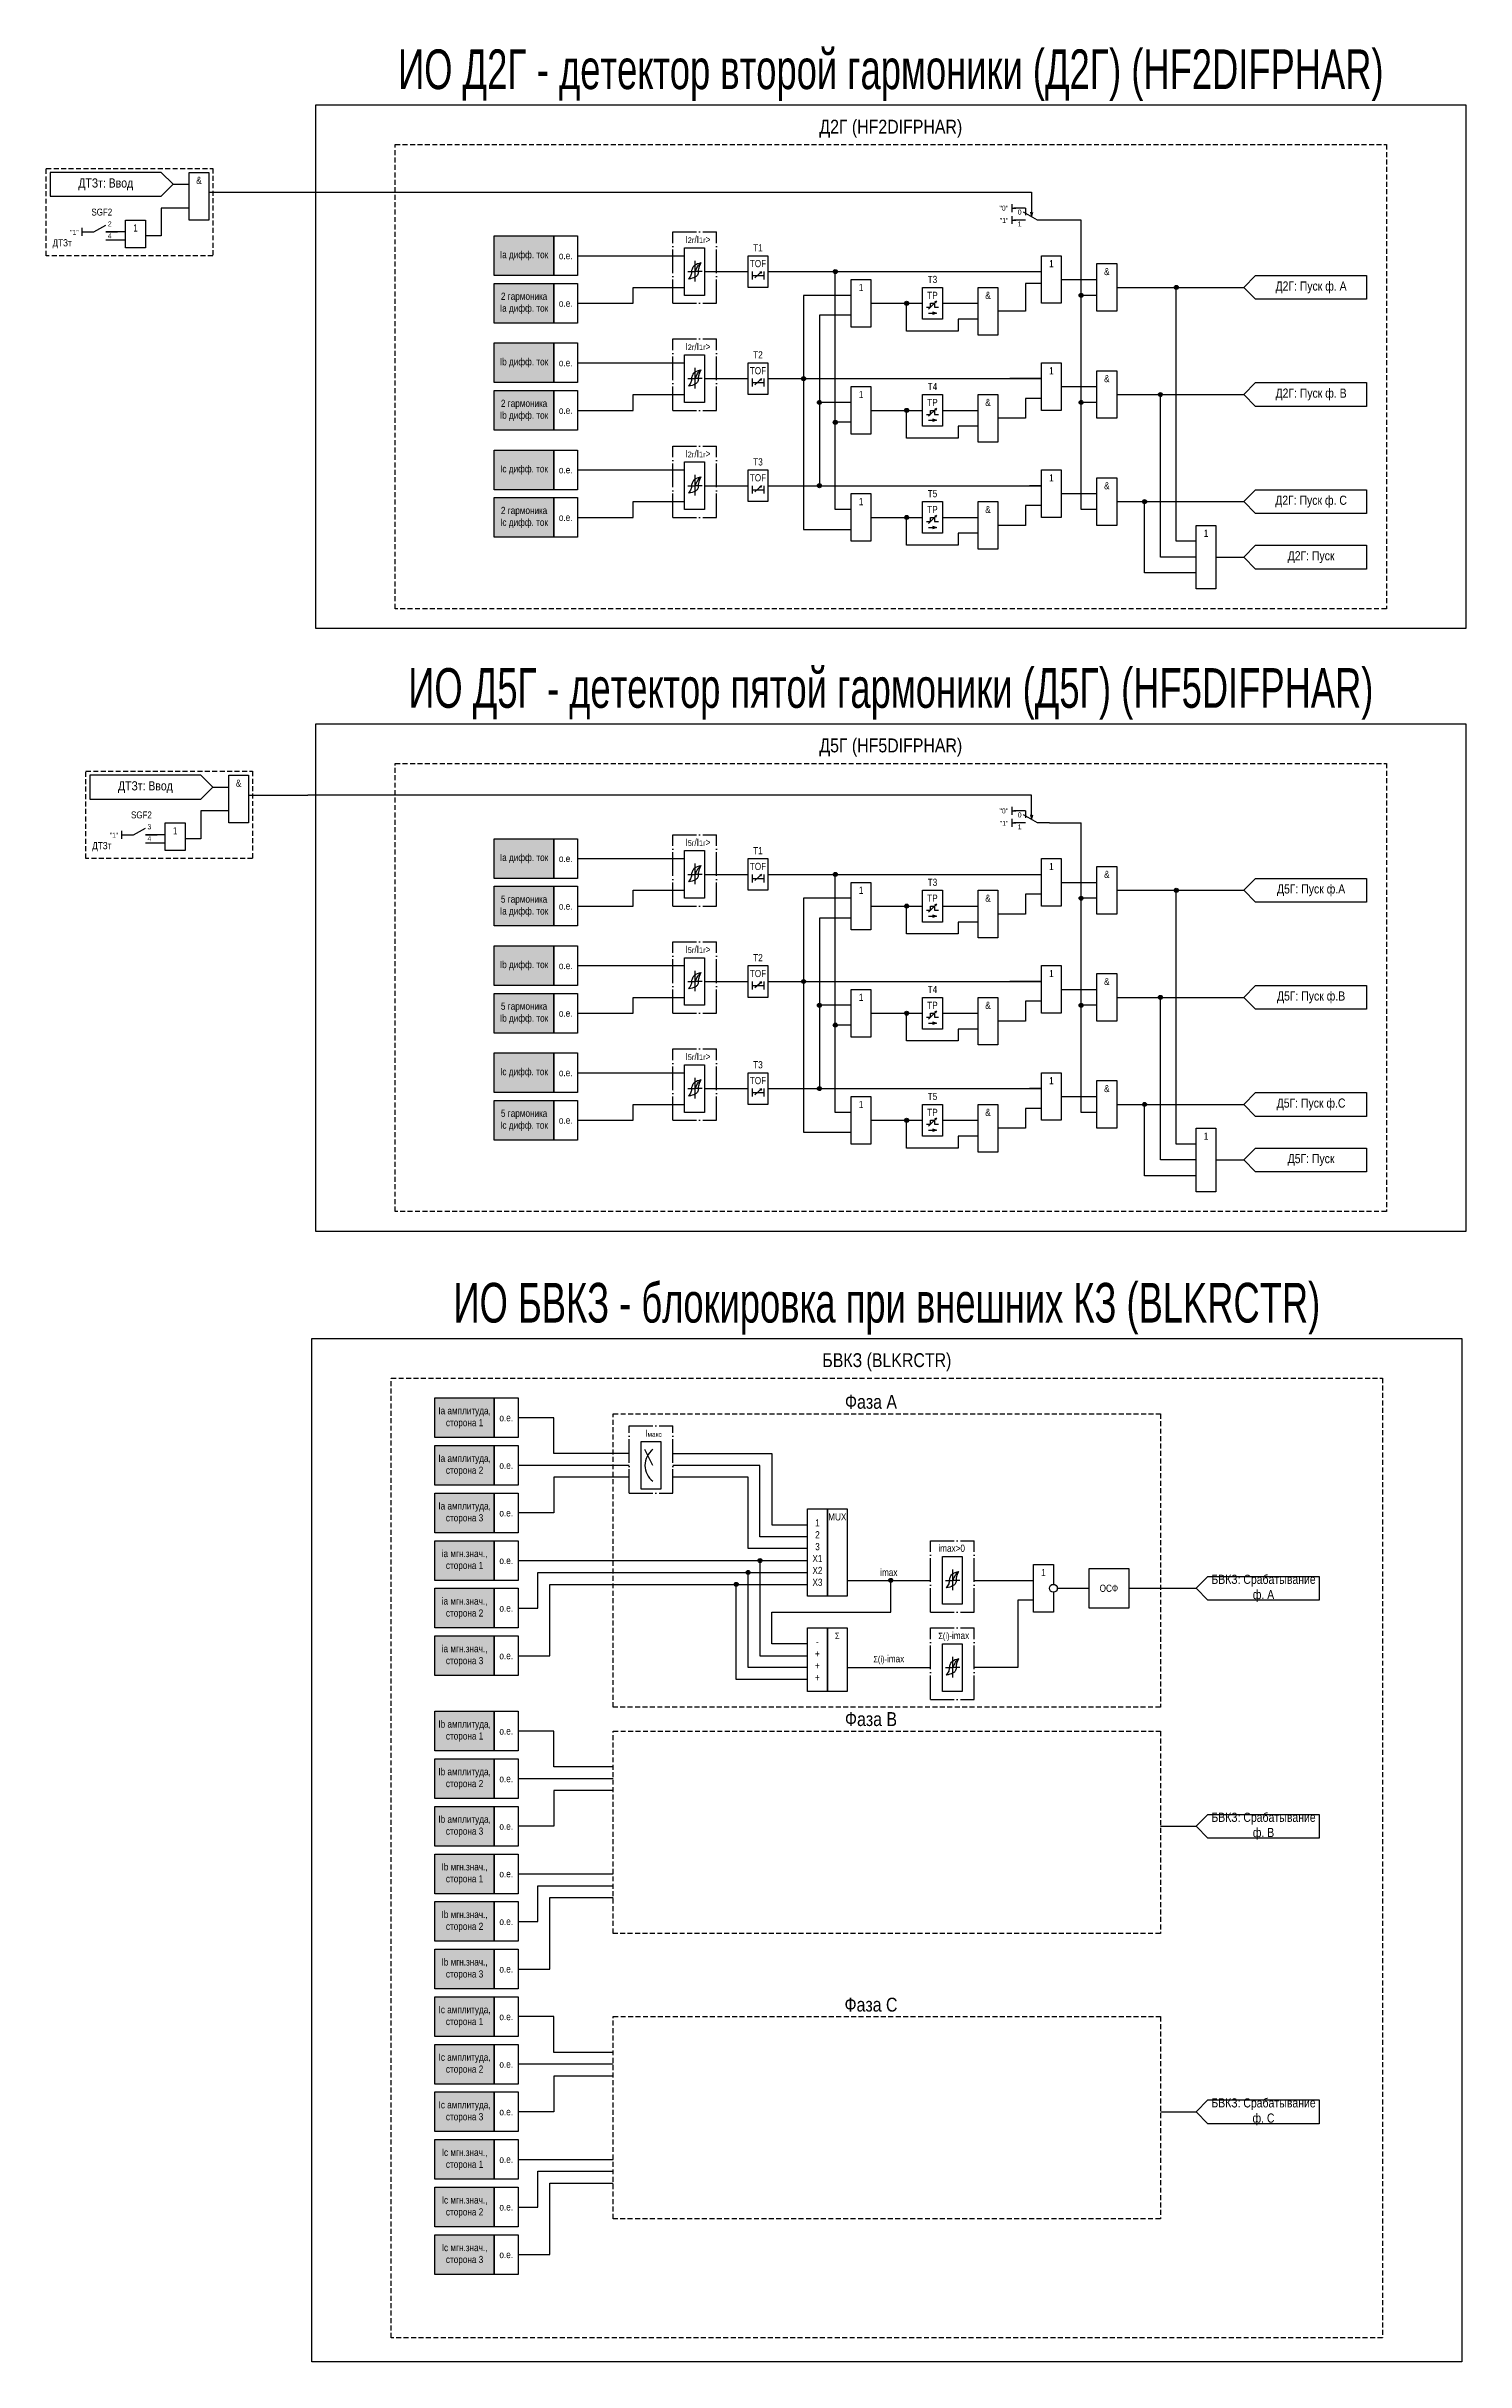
# Model space of a CAD drawing. Header units: millimetres. Extents: x -578 to 4001, y -1196 to 139.
# Drawn here: x 323 to 681, y -465 to 119 of the extents above; entities that cross this region are included whole.
import ezdxf
from ezdxf.enums import TextEntityAlignment as Align

# ---------------------------------------------------------------- set-up
doc = ezdxf.new("R2010")
doc.units = ezdxf.units.MM
doc.linetypes.add('ACAD_ISO04W100', pattern=[30, 24, -3, 0, -3])
doc.linetypes.add('штриховая2', pattern=[0.375, 0.25, -0.125])
doc.layers.add('invisible', color=252, linetype='Continuous', plot=False)
doc.layers.add('TEXT', color=7, linetype='Continuous', lineweight=25)
doc.layers.add('Основная', color=7, linetype='Continuous')
doc.styles.add('1.8_Gost_RD', font='ARIALN.TTF', dxfattribs={"height": 1.8})
doc.styles.add('2.5_Gost_RD', font='ARIALN.TTF', dxfattribs={"height": 2.5})
doc.styles.add('3.5_Gost_RD', font='ARIALN.TTF', dxfattribs={"height": 3.5})
doc.styles.add('Вывод', font='ARIALN.TTF', dxfattribs={"height": 2.5})
doc.styles.add('Компонент', font='ARIALN.TTF', dxfattribs={"height": 3.5})

msp = doc.modelspace()

# ---------------------------------------------------------------- texts
at = {"color": 2, "ltscale": 100, "insert": (536, 111.5), "char_height": 10, "width": 290, "attachment_point": 5, "style": '3.5_Gost_RD'}
msp.add_mtext('{\\W0.8;\\C3;ИО Д2Г - детектор второй гармоники (Д2Г) (HF2DIFPHAR)}', dxfattribs=at)
at = {"color": 30, "ltscale": 100, "attachment_point": 5}
for s, insert, char_height, width, style in [('\\pt108.5;Д2Г (HF2DIFPHAR)', (536, 98), 3.5, 250, '3.5_Gost_RD'), ('ДТЗт', (327, 69), 1.8, 8, '2.5_Gost_RD'), ('{\\W0.8;\\C3;ИО Д5Г - детектор пятой гармоники (Д5Г) (HF5DIFPHAR)}', (536, -44.5), 10, 290, '3.5_Gost_RD'), ('\\pt108.5;Д5Г (HF5DIFPHAR)', (536, -58), 3.5, 250, '3.5_Gost_RD'), ('ДТЗт', (337, -83), 1.8, 8, '2.5_Gost_RD'), ('{\\W0.8;\\C3;ИО БВКЗ - блокировка при внешних КЗ (BLKRCTR)}', (535, -199.5), 10, 290, '3.5_Gost_RD'), ('\\pt108.5;БВКЗ (BLKRCTR)', (535, -213), 3.5, 250, '3.5_Gost_RD')]:
    msp.add_mtext(s, dxfattribs=dict(at, insert=insert, char_height=char_height, width=width, style=style))
at = {"color": 6, "ltscale": 100, "char_height": 1.8, "width": 5, "attachment_point": 5, "style": '2.5_Gost_RD'}
for s, insert in [('&', (361.5, 85)), ('1', (345.5, 73)), ('&', (371.5, -67)), ('1', (355.5, -79))]:
    msp.add_mtext(s, dxfattribs=dict(at, insert=insert))
at = {"color": 6, "ltscale": 100, "char_height": 1.25, "attachment_point": 1, "style": '3.5_Gost_RD'}
for insert in [(329, 72.5), (339, -79.5)]:
    msp.add_mtext_dynamic_manual_height_columns('"1"', width=2, gutter_width=17.5, heights=[0], dxfattribs=dict(at, insert=insert))
at = {"ltscale": 100, "char_height": 1.25, "attachment_point": 1, "style": '3.5_Gost_RD'}
for insert in [(563.5, 75.5), (563.5, -76.5)]:
    msp.add_mtext_dynamic_manual_height_columns('"1"', width=2, gutter_width=17.5, heights=[0], dxfattribs=dict(at, insert=insert))
at = {"ltscale": 100, "char_height": 1.8, "attachment_point": 5}
for s, insert, width, style in [('Ia дифф. ток', (443.5, 66), 15, '1.8_Gost_RD'), ('о.е.', (454, 66), 6, '1.8_Gost_RD'), ('TOF', (502.5, 64), 5, '2.5_Gost_RD'), ('T1', (502.5, 68), 5, '2.5_Gost_RD'), ('T3', (546.5, 60), 5, '2.5_Gost_RD'), ('2 гармоника\\PIa дифф. ток', (443.5, 54), 15, '1.8_Gost_RD'), ('о.е.', (454, 54), 6, '1.8_Gost_RD'), ('TP', (546.5, 56), 5, '2.5_Gost_RD'), ('T2', (502.5, 41), 5, '2.5_Gost_RD'), ('Ib дифф. ток', (443.5, 39), 15, '1.8_Gost_RD'), ('о.е.', (454, 39), 6, '1.8_Gost_RD'), ('TOF', (502.5, 37), 5, '2.5_Gost_RD'), ('2 гармоника\\PIb дифф. ток', (443.5, 27), 15, '1.8_Gost_RD'), ('TP', (546.5, 29), 5, '2.5_Gost_RD'), ('T4', (546.5, 33), 5, '2.5_Gost_RD'), ('о.е.', (454, 27), 6, '1.8_Gost_RD'), ('Ic дифф. ток', (443.5, 12), 15, '1.8_Gost_RD'), ('о.е.', (454, 12), 6, '1.8_Gost_RD'), ('T3', (502.5, 14), 5, '2.5_Gost_RD'), ('TOF', (502.5, 10), 5, '2.5_Gost_RD'), ('T5', (546.5, 6), 5, '2.5_Gost_RD'), ('2 гармоника\\PIc дифф. ток', (443.5, 0), 15, '1.8_Gost_RD'), ('о.е.', (454, 0), 6, '1.8_Gost_RD'), ('TP', (546.5, 2), 5, '2.5_Gost_RD'), ('Ia дифф. ток', (443.5, -86), 15, '1.8_Gost_RD'), ('о.е.', (454, -86), 6, '1.8_Gost_RD'), ('TOF', (502.5, -88), 5, '2.5_Gost_RD'), ('T1', (502.5, -84), 5, '2.5_Gost_RD'), ('T3', (546.5, -92), 5, '2.5_Gost_RD'), ('5 гармоника\\PIa дифф. ток', (443.5, -98), 15, '1.8_Gost_RD'), ('о.е.', (454, -98), 6, '1.8_Gost_RD'), ('TP', (546.5, -96), 5, '2.5_Gost_RD'), ('T2', (502.5, -111), 5, '2.5_Gost_RD'), ('Ib дифф. ток', (443.5, -113), 15, '1.8_Gost_RD'), ('о.е.', (454, -113), 6, '1.8_Gost_RD'), ('TOF', (502.5, -115), 5, '2.5_Gost_RD'), ('5 гармоника\\PIb дифф. ток', (443.5, -125), 15, '1.8_Gost_RD'), ('TP', (546.5, -123), 5, '2.5_Gost_RD'), ('T4', (546.5, -119), 5, '2.5_Gost_RD'), ('о.е.', (454, -125), 6, '1.8_Gost_RD'), ('Ic дифф. ток', (443.5, -140), 15, '1.8_Gost_RD'), ('о.е.', (454, -140), 6, '1.8_Gost_RD'), ('T3', (502.5, -138), 5, '2.5_Gost_RD'), ('TOF', (502.5, -142), 5, '2.5_Gost_RD'), ('T5', (546.5, -146), 5, '2.5_Gost_RD'), ('5 гармоника\\PIc дифф. ток', (443.5, -152), 15, '1.8_Gost_RD'), ('о.е.', (454, -152), 6, '1.8_Gost_RD'), ('TP', (546.5, -150), 5, '2.5_Gost_RD'), ('Ia амплитуда, сторона 1', (428.5, -227), 15, '1.8_Gost_RD'), ('о.е.', (439, -227), 6, '1.8_Gost_RD'), ('Ia амплитуда, сторона 2', (428.5, -239), 15, '1.8_Gost_RD'), ('о.е.', (439, -239), 6, '1.8_Gost_RD'), ('Ia амплитуда, сторона 3', (428.5, -251), 15, '1.8_Gost_RD'), ('о.е.', (439, -251), 6, '1.8_Gost_RD'), ('2', (517.5, -256.5), 5, '2.5_Gost_RD'), ('1', (517.5, -253.5), 5, '2.5_Gost_RD'), ('MUX', (522.5, -252), 5, '2.5_Gost_RD'), ('ia мгн.знач., сторона 1', (428.5, -263), 15, '1.8_Gost_RD'), ('о.е.', (439, -263), 6, '1.8_Gost_RD'), ('X1', (517.5, -262.5), 5, '2.5_Gost_RD'), ('3', (517.5, -259.5), 5, '2.5_Gost_RD'), ('X2', (517.5, -265.5), 5, '2.5_Gost_RD'), ('X3', (517.5, -268.5), 5, '2.5_Gost_RD'), ('imax', (535.5, -266), 5, '2.5_Gost_RD'), ('ia мгн.знач., сторона 2', (428.5, -275), 15, '1.8_Gost_RD'), ('ОСФ', (591, -270), 10, '2.5_Gost_RD'), ('о.е.', (439, -275), 6, '1.8_Gost_RD'), ('ia мгн.знач., сторона 3', (428.5, -287), 15, '1.8_Gost_RD'), ('+', (517.5, -286.5), 5, '2.5_Gost_RD'), ('-', (517.5, -283.5), 5, '2.5_Gost_RD'), ('{\\H0.875x;Σ}', (522.5, -282), 5, '2.5_Gost_RD'), ('о.е.', (439, -287), 6, '1.8_Gost_RD'), ('+', (517.5, -289.5), 5, '2.5_Gost_RD'), ('+', (517.5, -292.5), 5, '2.5_Gost_RD'), ('{\\H0.875x;Σ(i)-}imax', (535.5, -288), 5, '2.5_Gost_RD'), ('Ib амплитуда, сторона 1', (428.5, -306), 15, '1.8_Gost_RD'), ('о.е.', (439, -306), 6, '1.8_Gost_RD'), ('Ib амплитуда, сторона 2', (428.5, -318), 15, '1.8_Gost_RD'), ('о.е.', (439, -318), 6, '1.8_Gost_RD'), ('Ib амплитуда, сторона 3', (428.5, -330), 15, '1.8_Gost_RD'), ('о.е.', (439, -330), 6, '1.8_Gost_RD'), ('Ib мгн.знач., сторона 1', (428.5, -342), 15, '1.8_Gost_RD'), ('о.е.', (439, -342), 6, '1.8_Gost_RD'), ('Ib мгн.знач., сторона 2', (428.5, -354), 15, '1.8_Gost_RD'), ('о.е.', (439, -354), 6, '1.8_Gost_RD'), ('Ib мгн.знач., сторона 3', (428.5, -366), 15, '1.8_Gost_RD'), ('о.е.', (439, -366), 6, '1.8_Gost_RD'), ('Ic амплитуда, сторона 1', (428.5, -378), 15, '1.8_Gost_RD'), ('о.е.', (439, -378), 6, '1.8_Gost_RD'), ('Ic амплитуда, сторона 2', (428.5, -390), 15, '1.8_Gost_RD'), ('о.е.', (439, -390), 6, '1.8_Gost_RD'), ('Ic амплитуда, сторона 3', (428.5, -402), 15, '1.8_Gost_RD'), ('о.е.', (439, -402), 6, '1.8_Gost_RD'), ('Ic мгн.знач., сторона 1', (428.5, -414), 15, '1.8_Gost_RD'), ('о.е.', (439, -414), 6, '1.8_Gost_RD'), ('Ic мгн.знач., сторона 2', (428.5, -426), 15, '1.8_Gost_RD'), ('о.е.', (439, -426), 6, '1.8_Gost_RD'), ('Ic мгн.знач., сторона 3', (428.5, -438), 15, '1.8_Gost_RD'), ('о.е.', (439, -438), 6, '1.8_Gost_RD')]:
    msp.add_mtext(s, dxfattribs=dict(at, insert=insert, width=width, style=style))
at = {"color": 251, "ltscale": 100, "true_color": 0x58595b, "char_height": 3.5, "width": 130, "attachment_point": 5, "style": '3.5_Gost_RD'}
for s, insert in [('Фаза А', (531, -223)), ('Фаза В', (531, -303)), ('Фаза С', (531, -375))]:
    msp.add_mtext(s, dxfattribs=dict(at, insert=insert))
at = {"color": 7, "ltscale": 100, "insert": (473, -230), "char_height": 1.8, "attachment_point": 1, "style": '1.8_Gost_RD'}
msp.add_mtext_dynamic_manual_height_columns('\\pi1.0688;I{\\H0.66667x;макс}', width=11, gutter_width=17.5, heights=[0], dxfattribs=at)
at = {"layer": 'TEXT', "ltscale": 100, "char_height": 2.3, "width": 28, "attachment_point": 5, "style": '2.5_Gost_RD'}
for insert in [(338, 84), (348, -68)]:
    msp.add_mtext('ДТЗт: Ввод', dxfattribs=dict(at, insert=insert))
at = {"layer": 'Основная', "color": 7, "ltscale": 100, "char_height": 1.8, "attachment_point": 1, "style": '1.8_Gost_RD'}
for s, insert in [('\\pi-0.78314;I{\\H0.77778x;2г\\H1.2857x;/I\\H0.77778x;1г\\H1.2857x;>}', (485, 71)), ('\\pi-0.78314;I{\\H0.77778x;2г\\H1.2857x;/I\\H0.77778x;1г\\H1.2857x;>}', (485, 44)), ('\\pi-0.78314;I{\\H0.77778x;2г\\H1.2857x;/I\\H0.77778x;1г\\H1.2857x;>}', (485, 17)), ('\\pi-0.78314;I{\\H0.77778x;5г\\H1.2857x;/I\\H0.77778x;1г\\H1.2857x;>}', (485, -81)), ('\\pi-0.78314;I{\\H0.77778x;5г\\H1.2857x;/I\\H0.77778x;1г\\H1.2857x;>}', (485, -108)), ('\\pi-0.78314;I{\\H0.77778x;5г\\H1.2857x;/I\\H0.77778x;1г\\H1.2857x;>}', (485, -135)), ('{\\C256;imax>0}', (548, -259)), ('{\\H0.875x;\\C256;Σ(i)-\\H1.1429x;imax}', (548, -281))]:
    msp.add_mtext_dynamic_manual_height_columns(s, width=4, gutter_width=17.5, heights=[0], dxfattribs=dict(at, insert=insert))
at = {"layer": 'Основная', "ltscale": 100, "char_height": 1.8, "width": 5, "attachment_point": 5, "style": '2.5_Gost_RD'}
for s, insert in [('1', (576.5, 64)), ('1', (528.5, 58)), ('&', (590.5, 62)), ('&', (560.5, 56)), ('1', (576.5, 37)), ('&', (590.5, 35)), ('1', (528.5, 31)), ('&', (560.5, 29)), ('1', (576.5, 10)), ('&', (590.5, 8)), ('1', (528.5, 4)), ('&', (560.5, 2)), ('1', (615.5, -4)), ('1', (576.5, -88)), ('1', (528.5, -94)), ('&', (590.5, -90)), ('&', (560.5, -96)), ('1', (576.5, -115)), ('&', (590.5, -117)), ('1', (528.5, -121)), ('&', (560.5, -123)), ('1', (576.5, -142)), ('&', (590.5, -144)), ('1', (528.5, -148)), ('&', (560.5, -150)), ('1', (615.5, -156)), ('1', (574.5, -266))]:
    msp.add_mtext(s, dxfattribs=dict(at, insert=insert))
at = {"layer": 'Основная', "color": 3, "ltscale": 100, "char_height": 2.3, "width": 28, "attachment_point": 5, "style": '2.5_Gost_RD'}
for s, insert in [('{\\C256;Д2Г: Пуск ф. A}', (642, 58)), ('{\\C256;Д2Г: Пуск ф. В}', (642, 31)), ('{\\C256;Д2Г: Пуск ф. С}', (642, 4)), ('{\\C256;Д2Г: Пуск}', (642, -10))]:
    msp.add_mtext(s, dxfattribs=dict(at, insert=insert))
at = {"layer": 'Основная', "color": 0, "ltscale": 100, "char_height": 2.3, "width": 28, "attachment_point": 5, "style": '2.5_Gost_RD'}
for s, insert in [('{\\C256;Д5Г: Пуск ф.A}', (642, -94)), ('{\\C256;Д5Г: Пуск ф.B}', (642, -121)), ('{\\C256;Д5Г: Пуск ф.C}', (642, -148)), ('{\\C256;Д5Г: Пуск}', (642, -162)), ('{\\C256;БВКЗ: Срабатывание ф. A}', (630, -270)), ('{\\C256;БВКЗ: Срабатывание ф. В}', (630, -330)), ('{\\C256;БВКЗ: Срабатывание ф. С}', (630, -402))]:
    msp.add_mtext(s, dxfattribs=dict(at, insert=insert))

# ---------------------------------------------------------------- blocks, each defined once
blk = doc.blocks.new('*U898')
at = {"layer": 'Основная', "linetype": 'ACAD_ISO04W100', "ltscale": 0.25}
for p, q in [((0, 0), (11, 0)), ((0, -18), (0, 0)), ((11, -18), (11, 0)), ((0, -18), (11, -18))]:
    blk.add_line(p, q, dxfattribs=at)
at = {"layer": 'Основная', "style": 'Компонент'}
blk.add_attdef('ОУ', text='', height=3.5, dxfattribs=at).set_placement((11, 0), align=Align.MIDDLE_CENTER)
blk = doc.blocks.new('Точка')
at = {"ltscale": 100}
h = blk.add_hatch(color=256, dxfattribs=at)
h.dxf.hatch_style = 1
edge = h.paths.add_edge_path()
edge.add_arc((0, 0), 0.5, 0, 360)
blk.add_circle((0, 0), 0.5, dxfattribs=at)
blk = doc.blocks.new('*U892')
at = {"layer": 'Основная', "linetype": 'ACAD_ISO04W100', "ltscale": 0.25}
for p, q in [((0, 0), (11, 0)), ((0, -17), (0, 0)), ((11, -17), (11, 0)), ((0, -17), (11, -17))]:
    blk.add_line(p, q, dxfattribs=at)
at = {"layer": 'Основная', "style": 'Компонент'}
blk.add_attdef('ОУ', text='', height=3.5, dxfattribs=at).set_placement((11, 0), align=Align.MIDDLE_CENTER)
blk = doc.blocks.new('*U958')
at = {"layer": 'Основная', "color": 0}
blk.add_line((0, 0), (7, 4), dxfattribs=at)
at = {"layer": 'Основная', "ltscale": 0.35}
blk.add_line((6, 6), (6, 2.5), dxfattribs=at)
blk = doc.blocks.new('*U985')
at = {"layer": 'Основная', "color": 0}
for p, q in [((-3, 6), (-9, 6)), ((-3, 0), (-9, 0)), ((9, 0), (3, 0))]:
    blk.add_line(p, q, dxfattribs=at)
at = {"layer": 'Основная', "ltscale": 0.25, "xscale": -1}
blk.add_blockref('*U958', (3, 0), dxfattribs=at)
at = {"layer": 'Основная'}
for tag, height, style, p in [('ОУ', 3.5, 'Компонент', (-2, 10)), ('В1', 2.5, 'Вывод', (-14, 6)), ('В2', 2.5, 'Вывод', (-6, 4)), ('В3', 2.5, 'Вывод', (-6, -2))]:
    blk.add_attdef(tag, text='', height=height, dxfattribs=dict(at, style=style)).set_placement(p, align=Align.MIDDLE_CENTER)
blk = doc.blocks.new('*U956')
at = {"layer": 'Основная', "color": 0}
blk.add_line((0, 0), (6, 3.4), dxfattribs=at)
blk = doc.blocks.new('*U1017')
at = {"layer": 'Основная', "color": 0}
for p, q in [((-9, 0), (-3, 0)), ((3, 0), (9, 0))]:
    blk.add_line(p, q, dxfattribs=at)
at = {"layer": 'Основная', "ltscale": 0.25}
blk.add_blockref('*U956', (-3, 0), dxfattribs=at)
at = {"layer": 'Основная'}
for tag, height, style, p in [('ОУ', 3.5, 'Компонент', (1, 10)), ('В2', 2.5, 'Вывод', (5, 4)), ('В1', 2.5, 'Вывод', (5, -2))]:
    blk.add_attdef(tag, text='', height=height, dxfattribs=dict(at, style=style)).set_placement(p, align=Align.MIDDLE_CENTER)

# ---------------------------------------------------------------- hatches: boundary and pattern name
at = {"ltscale": 100, "true_color": 0xf7941d}
h = msp.add_hatch(color=30, dxfattribs=at)
h.dxf.hatch_style = 1
h.paths.add_polyline_path([(436, 71), (451, 71), (451, 61), (436, 61)])
h = msp.add_hatch(color=30, dxfattribs=at)
h.dxf.hatch_style = 1
h.paths.add_polyline_path([(436, 59), (451, 59), (451, 49), (436, 49)])
h = msp.add_hatch(color=30, dxfattribs=at)
h.dxf.hatch_style = 1
h.paths.add_polyline_path([(436, 44), (451, 44), (451, 34), (436, 34)])
h = msp.add_hatch(color=30, dxfattribs=at)
h.dxf.hatch_style = 1
h.paths.add_polyline_path([(436, 32), (451, 32), (451, 22), (436, 22)])
h = msp.add_hatch(color=30, dxfattribs=at)
h.dxf.hatch_style = 1
h.paths.add_polyline_path([(436, 17), (451, 17), (451, 7), (436, 7)])
h = msp.add_hatch(color=30, dxfattribs=at)
h.dxf.hatch_style = 1
h.paths.add_polyline_path([(436, 5), (451, 5), (451, -5), (436, -5)])
h = msp.add_hatch(color=30, dxfattribs=at)
h.dxf.hatch_style = 1
h.paths.add_polyline_path([(436, -81), (451, -81), (451, -91), (436, -91)])
h = msp.add_hatch(color=30, dxfattribs=at)
h.dxf.hatch_style = 1
h.paths.add_polyline_path([(436, -93), (451, -93), (451, -103), (436, -103)])
h = msp.add_hatch(color=30, dxfattribs=at)
h.dxf.hatch_style = 1
h.paths.add_polyline_path([(436, -108), (451, -108), (451, -118), (436, -118)])
h = msp.add_hatch(color=30, dxfattribs=at)
h.dxf.hatch_style = 1
h.paths.add_polyline_path([(436, -120), (451, -120), (451, -130), (436, -130)])
h = msp.add_hatch(color=30, dxfattribs=at)
h.dxf.hatch_style = 1
h.paths.add_polyline_path([(436, -135), (451, -135), (451, -145), (436, -145)])
h = msp.add_hatch(color=30, dxfattribs=at)
h.dxf.hatch_style = 1
h.paths.add_polyline_path([(436, -147), (451, -147), (451, -157), (436, -157)])
h = msp.add_hatch(color=30, dxfattribs=at)
h.dxf.hatch_style = 1
h.paths.add_polyline_path([(421, -222), (436, -222), (436, -232), (421, -232)])
h = msp.add_hatch(color=30, dxfattribs=at)
h.dxf.hatch_style = 1
h.paths.add_polyline_path([(421, -234), (436, -234), (436, -244), (421, -244)])
h = msp.add_hatch(color=30, dxfattribs=at)
h.dxf.hatch_style = 1
h.paths.add_polyline_path([(421, -246), (436, -246), (436, -256), (421, -256)])
h = msp.add_hatch(color=30, dxfattribs=at)
h.dxf.hatch_style = 1
h.paths.add_polyline_path([(421, -258), (436, -258), (436, -268), (421, -268)])
h = msp.add_hatch(color=30, dxfattribs=at)
h.dxf.hatch_style = 1
h.paths.add_polyline_path([(421, -270), (436, -270), (436, -280), (421, -280)])
h = msp.add_hatch(color=30, dxfattribs=at)
h.dxf.hatch_style = 1
h.paths.add_polyline_path([(421, -282), (436, -282), (436, -292), (421, -292)])
h = msp.add_hatch(color=30, dxfattribs=at)
h.dxf.hatch_style = 1
h.paths.add_polyline_path([(421, -301), (436, -301), (436, -311), (421, -311)])
h = msp.add_hatch(color=30, dxfattribs=at)
h.dxf.hatch_style = 1
h.paths.add_polyline_path([(421, -313), (436, -313), (436, -323), (421, -323)])
h = msp.add_hatch(color=30, dxfattribs=at)
h.dxf.hatch_style = 1
h.paths.add_polyline_path([(421, -325), (436, -325), (436, -335), (421, -335)])
h = msp.add_hatch(color=30, dxfattribs=at)
h.dxf.hatch_style = 1
h.paths.add_polyline_path([(421, -337), (436, -337), (436, -347), (421, -347)])
h = msp.add_hatch(color=30, dxfattribs=at)
h.dxf.hatch_style = 1
h.paths.add_polyline_path([(421, -349), (436, -349), (436, -359), (421, -359)])
h = msp.add_hatch(color=30, dxfattribs=at)
h.dxf.hatch_style = 1
h.paths.add_polyline_path([(421, -361), (436, -361), (436, -371), (421, -371)])
h = msp.add_hatch(color=30, dxfattribs=at)
h.dxf.hatch_style = 1
h.paths.add_polyline_path([(421, -373), (436, -373), (436, -383), (421, -383)])
h = msp.add_hatch(color=30, dxfattribs=at)
h.dxf.hatch_style = 1
h.paths.add_polyline_path([(421, -385), (436, -385), (436, -395), (421, -395)])
h = msp.add_hatch(color=30, dxfattribs=at)
h.dxf.hatch_style = 1
h.paths.add_polyline_path([(421, -397), (436, -397), (436, -407), (421, -407)])
h = msp.add_hatch(color=30, dxfattribs=at)
h.dxf.hatch_style = 1
h.paths.add_polyline_path([(421, -409), (436, -409), (436, -419), (421, -419)])
h = msp.add_hatch(color=30, dxfattribs=at)
h.dxf.hatch_style = 1
h.paths.add_polyline_path([(421, -421), (436, -421), (436, -431), (421, -431)])
h = msp.add_hatch(color=30, dxfattribs=at)
h.dxf.hatch_style = 1
h.paths.add_polyline_path([(421, -433), (436, -433), (436, -443), (421, -443)])

# ---------------------------------------------------------------- linework, layer by layer
at = {"color": 6, "ltscale": 100}
for p, q in [((359, 78), (352, 78)), ((352, 78), (352, 71)), ((332, 73), (332, 71)), ((352, 71), (348, 71)), ((369, -74), (362, -74)), ((362, -74), (362, -81)), ((342, -79), (342, -81)), ((362, -81), (358, -81))]:
    msp.add_line(p, q, dxfattribs=at)
at = {"ltscale": 100}
for p, q in [((566.5, 79), (566.5, 77)), ((566.5, 78), (567.5, 78)), ((566.5, 76), (566.5, 74)), ((566.5, 75), (567.5, 75)), ((579, 60), (588, 60)), ((545.5, 52.5), (547.5, 54.5)), ((547.5, 54.5), (546.99, 54.25)), ((547.5, 54.5), (547.26, 54.02)), ((549, 54), (558, 54)), ((545.5, 51.5), (547.5, 51.5)), ((579, 33), (588, 33)), ((545.5, 25.5), (547.5, 27.5)), ((545.5, 24.5), (547.5, 24.5)), ((547.5, 27.5), (546.99, 27.25)), ((547.5, 27.5), (547.26, 27.02)), ((549, 27), (558, 27)), ((579, 6), (588, 6)), ((545.5, -1.5), (547.5, 0.5)), ((547.5, 0.5), (546.99, 0.25)), ((547.5, 0.5), (547.26, 0.02)), ((545.5, -2.5), (547.5, -2.5)), ((549, 0), (558, 0)), ((566.5, -73), (566.5, -75)), ((566.5, -74), (567.5, -74)), ((566.5, -76), (566.5, -78)), ((566.5, -77), (567.5, -77)), ((576, -77), (584, -77)), ((579, -92), (588, -92)), ((545.5, -99.5), (547.5, -97.5)), ((547.5, -97.5), (546.99, -97.75)), ((547.5, -97.5), (547.26, -97.98)), ((549, -98), (558, -98)), ((545.5, -100.5), (547.5, -100.5)), ((579, -119), (588, -119)), ((545.5, -126.5), (547.5, -124.5)), ((545.5, -127.5), (547.5, -127.5)), ((547.5, -124.5), (546.99, -124.75)), ((547.5, -124.5), (547.26, -124.98)), ((549, -125), (558, -125)), ((545.5, -153.5), (547.5, -151.5)), ((547.5, -151.5), (546.99, -151.75)), ((547.5, -151.5), (547.26, -151.98)), ((579, -146), (588, -146)), ((545.5, -154.5), (547.5, -154.5)), ((549, -152), (558, -152))]:
    msp.add_line(p, q, dxfattribs=at)
at = {"color": 7, "ltscale": 100}
for p, q in [((501.7, 60.46), (503.37, 61.95)), ((503.37, 61.95), (502.85, 61.73)), ((503.37, 61.95), (503.11, 61.48)), ((501.7, 33.46), (503.37, 34.95)), ((503.37, 34.95), (502.85, 34.73)), ((503.37, 34.95), (503.11, 34.48)), ((501.7, 6.46), (503.37, 7.95)), ((503.37, 7.95), (502.85, 7.73)), ((503.37, 7.95), (503.11, 7.48)), ((501.7, -91.54), (503.37, -90.05)), ((503.37, -90.05), (502.85, -90.27)), ((503.37, -90.05), (503.11, -90.52)), ((501.7, -118.54), (503.37, -117.05)), ((503.37, -117.05), (502.85, -117.27)), ((503.37, -117.05), (503.11, -117.52)), ((501.7, -145.54), (503.37, -144.05)), ((503.37, -144.05), (502.85, -144.27)), ((503.37, -144.05), (503.11, -144.52)), ((476, -239), (474, -235))]:
    msp.add_line(p, q, dxfattribs=at)
at = {"color": 2, "ltscale": 100}
for points in [[(391, 104), (681, 104), (681, -28), (391, -28)], [(391, -52), (681, -52), (681, -180), (391, -180)], [(390, -207), (680, -207), (680, -465), (390, -465)]]:
    msp.add_lwpolyline(points, close=True, dxfattribs=at)
at = {"color": 6, "linetype": 'штриховая2', "ltscale": 5}
for points in [[(323, 88), (365, 88), (365, 66), (323, 66)], [(333, -64), (375, -64), (375, -86), (333, -86)]]:
    msp.add_lwpolyline(points, close=True, dxfattribs=at)
at = {"color": 6, "ltscale": 100}
for points in [[(355, 84), (352, 87), (324, 87), (324, 81), (352, 81), (355, 84)], [(355, 84), (359, 84)], [(364, 82), (379, 82)], [(332, 72), (335, 72)], [(343, 72), (338, 72)], [(338, 70), (343, 70)], [(365, -68), (362, -65), (334, -65), (334, -71), (362, -71), (365, -68)], [(365, -68), (369, -68)], [(374, -70), (389, -70)], [(342, -80), (345, -80)], [(353, -80), (348, -80)], [(348, -82), (353, -82)]]:
    msp.add_lwpolyline(points, dxfattribs=at)
for points in [[(359, 87), (364, 87), (364, 75), (359, 75)], [(343, 75), (348, 75), (348, 68), (343, 68)], [(369, -65), (374, -65), (374, -77), (369, -77)], [(353, -77), (358, -77), (358, -84), (353, -84)]]:
    msp.add_lwpolyline(points, close=True, dxfattribs=at)
at = {"ltscale": 100}
for points in [[(436, 71), (451, 71), (451, 61), (436, 61)], [(451, 71), (457, 71), (457, 61), (451, 61)], [(500, 66), (505, 66), (505, 58), (500, 58)], [(436, 59), (451, 59), (451, 49), (436, 49)], [(451, 59), (457, 59), (457, 49), (451, 49)], [(544, 58), (549, 58), (549, 50), (544, 50)], [(436, 44), (451, 44), (451, 34), (436, 34)], [(451, 44), (457, 44), (457, 34), (451, 34)], [(500, 39), (505, 39), (505, 31), (500, 31)], [(436, 32), (451, 32), (451, 22), (436, 22)], [(451, 32), (457, 32), (457, 22), (451, 22)], [(544, 31), (549, 31), (549, 23), (544, 23)], [(436, 17), (451, 17), (451, 7), (436, 7)], [(451, 17), (457, 17), (457, 7), (451, 7)], [(500, 12), (505, 12), (505, 4), (500, 4)], [(436, 5), (451, 5), (451, -5), (436, -5)], [(451, 5), (457, 5), (457, -5), (451, -5)], [(544, 4), (549, 4), (549, -4), (544, -4)], [(613, -2), (618, -2), (618, -18), (613, -18)], [(436, -81), (451, -81), (451, -91), (436, -91)], [(451, -81), (457, -81), (457, -91), (451, -91)], [(500, -86), (505, -86), (505, -94), (500, -94)], [(436, -93), (451, -93), (451, -103), (436, -103)], [(451, -93), (457, -93), (457, -103), (451, -103)], [(544, -94), (549, -94), (549, -102), (544, -102)], [(436, -108), (451, -108), (451, -118), (436, -118)], [(451, -108), (457, -108), (457, -118), (451, -118)], [(500, -113), (505, -113), (505, -121), (500, -121)], [(436, -120), (451, -120), (451, -130), (436, -130)], [(451, -120), (457, -120), (457, -130), (451, -130)], [(544, -121), (549, -121), (549, -129), (544, -129)], [(436, -135), (451, -135), (451, -145), (436, -145)], [(451, -135), (457, -135), (457, -145), (451, -145)], [(500, -140), (505, -140), (505, -148), (500, -148)], [(436, -147), (451, -147), (451, -157), (436, -157)], [(451, -147), (457, -147), (457, -157), (451, -157)], [(544, -148), (549, -148), (549, -156), (544, -156)], [(613, -154), (618, -154), (618, -170), (613, -170)], [(421, -222), (436, -222), (436, -232), (421, -232)], [(436, -222), (442, -222), (442, -232), (436, -232)], [(473, -233), (478, -233), (478, -245), (473, -245)], [(421, -234), (436, -234), (436, -244), (421, -244)], [(436, -234), (442, -234), (442, -244), (436, -244)], [(421, -246), (436, -246), (436, -256), (421, -256)], [(436, -246), (442, -246), (442, -256), (436, -256)], [(515, -250), (520, -250), (520, -272), (515, -272)], [(520, -250), (525, -250), (525, -272), (520, -272)], [(421, -258), (436, -258), (436, -268), (421, -268)], [(436, -258), (442, -258), (442, -268), (436, -268)], [(586, -265), (596, -265), (596, -275), (586, -275)], [(421, -270), (436, -270), (436, -280), (421, -280)], [(436, -270), (442, -270), (442, -280), (436, -280)], [(515, -280), (520, -280), (520, -296), (515, -296)], [(520, -280), (525, -280), (525, -296), (520, -296)], [(421, -282), (436, -282), (436, -292), (421, -292)], [(436, -282), (442, -282), (442, -292), (436, -292)], [(421, -301), (436, -301), (436, -311), (421, -311)], [(436, -301), (442, -301), (442, -311), (436, -311)], [(421, -313), (436, -313), (436, -323), (421, -323)], [(436, -313), (442, -313), (442, -323), (436, -323)], [(421, -325), (436, -325), (436, -335), (421, -335)], [(436, -325), (442, -325), (442, -335), (436, -335)], [(421, -337), (436, -337), (436, -347), (421, -347)], [(436, -337), (442, -337), (442, -347), (436, -347)], [(421, -349), (436, -349), (436, -359), (421, -359)], [(436, -349), (442, -349), (442, -359), (436, -359)], [(421, -361), (436, -361), (436, -371), (421, -371)], [(436, -361), (442, -361), (442, -371), (436, -371)], [(421, -373), (436, -373), (436, -383), (421, -383)], [(436, -373), (442, -373), (442, -383), (436, -383)], [(421, -385), (436, -385), (436, -395), (421, -395)], [(436, -385), (442, -385), (442, -395), (436, -395)], [(421, -397), (436, -397), (436, -407), (421, -407)], [(436, -397), (442, -397), (442, -407), (436, -407)], [(421, -409), (436, -409), (436, -419), (421, -419)], [(436, -409), (442, -409), (442, -419), (436, -419)], [(421, -421), (436, -421), (436, -431), (421, -431)], [(436, -421), (442, -421), (442, -431), (436, -431)], [(421, -433), (436, -433), (436, -443), (421, -443)], [(436, -433), (442, -433), (442, -443), (436, -443)]]:
    msp.add_lwpolyline(points, close=True, dxfattribs=at)
for points in [[(588, 56), (584, 56), (584, 75), (576, 75)], [(501, 62), (501, 60)], [(501, 61), (504, 61)], [(504, 62), (504, 60)], [(505, 62), (574, 62)], [(526, 2), (522, 2), (522, 62)], [(574, 59), (570, 59), (570, 52), (563, 52)], [(457, 54), (471, 54), (471, 58), (484, 58)], [(526, 56), (514, 56), (514, -3), (526, -3)], [(531, 54), (544, 54)], [(558, 50), (553, 50), (553, 47), (540, 47), (540, 54)], [(588, 29), (584, 29), (584, 56)], [(593, 58), (625, 58)], [(613, -6), (608, -6), (608, 58)], [(526, 51), (518, 51), (518, 8)], [(546.5, 51.83), (547.5, 51.5), (546.5, 51.17)], [(457, 27), (471, 27), (471, 31), (484, 31)], [(501, 35), (501, 33)], [(501, 34), (504, 34)], [(504, 35), (504, 33)], [(505, 35), (574, 35)], [(574, 30), (570, 30), (570, 25), (563, 25)], [(574, 35), (566, 35)], [(574, 30), (570, 30)], [(593, 31), (625, 31)], [(613, -10), (604, -10), (604, 31)], [(526, 29), (518, 29)], [(526, 24), (522, 24)], [(531, 27), (544, 27)], [(558, 23), (553, 23), (553, 20), (540, 20), (540, 27)], [(546.5, 24.83), (547.5, 24.5), (546.5, 24.17)], [(588, 2), (584, 2), (584, 29)], [(501, 8), (501, 6)], [(501, 7), (504, 7)], [(504, 8), (504, 6)], [(505, 8), (574, 8)], [(574, 8), (571, 8)], [(457, 0), (471, 0), (471, 4), (484, 4)], [(526, 2), (523, 2)], [(531, 0), (544, 0)], [(574, 3), (570, 3), (570, -2), (563, -2)], [(593, 4), (625, 4)], [(613, -14), (600, -14), (600, 4)], [(558, -4), (553, -4), (553, -7), (540, -7), (540, 0)], [(546.5, -2.17), (547.5, -2.5), (546.5, -2.83)], [(618, -10), (625, -10)], [(588, -96), (584, -96), (584, -77)], [(501, -90), (501, -92)], [(501, -91), (504, -91)], [(504, -90), (504, -92)], [(505, -90), (574, -90)], [(526, -150), (522, -150), (522, -90)], [(457, -98), (471, -98), (471, -94), (484, -94)], [(526, -96), (514, -96), (514, -155), (526, -155)], [(531, -98), (544, -98)], [(558, -102), (553, -102), (553, -105), (540, -105), (540, -98)], [(574, -95), (570, -95), (570, -100), (563, -100)], [(588, -123), (584, -123), (584, -96)], [(593, -94), (625, -94)], [(613, -158), (608, -158), (608, -94)], [(526, -101), (518, -101), (518, -144)], [(546.5, -100.17), (547.5, -100.5), (546.5, -100.83)], [(457, -125), (471, -125), (471, -121), (484, -121)], [(501, -117), (501, -119)], [(501, -118), (504, -118)], [(504, -117), (504, -119)], [(505, -117), (574, -117)], [(574, -122), (570, -122), (570, -127), (563, -127)], [(574, -117), (566, -117)], [(574, -122), (570, -122)], [(593, -121), (625, -121)], [(613, -162), (604, -162), (604, -121)], [(526, -123), (518, -123)], [(526, -128), (522, -128)], [(531, -125), (544, -125)], [(558, -129), (553, -129), (553, -132), (540, -132), (540, -125)], [(546.5, -127.17), (547.5, -127.5), (546.5, -127.83)], [(588, -150), (584, -150), (584, -123)], [(501, -144), (501, -146)], [(501, -145), (504, -145)], [(504, -144), (504, -146)], [(505, -144), (574, -144)], [(574, -144), (571, -144)], [(457, -152), (471, -152), (471, -148), (484, -148)], [(526, -150), (523, -150)], [(574, -149), (570, -149), (570, -154), (563, -154)], [(593, -148), (625, -148)], [(613, -166), (600, -166), (600, -148)], [(531, -152), (544, -152)], [(558, -156), (553, -156), (553, -159), (540, -159), (540, -152)], [(546.5, -154.17), (547.5, -154.5), (546.5, -154.83)], [(618, -162), (625, -162)], [(470, -236), (451, -236), (451, -227), (442, -227)], [(470, -239), (447, -239), (447, -239), (442, -239)], [(481, -236), (506, -236), (506, -254), (515, -254)], [(515, -257), (503, -257), (503, -239), (481, -239)], [(470, -242), (451, -242), (451, -251), (442, -251)], [(515, -260), (500, -260), (500, -242), (481, -242)], [(442, -263), (515, -263)], [(442, -275), (447, -275), (447, -266), (515, -266)], [(515, -290), (500, -290), (500, -266)], [(503, -263), (503, -287), (515, -287)], [(515, -284), (506, -284), (506, -276), (536, -276), (536, -268)], [(525, -268), (546, -268)], [(557, -268), (572, -268)], [(442, -287), (450, -287), (450, -269), (515, -269)], [(515, -293), (497, -293), (497, -269)], [(572, -273), (568, -273), (568, -290), (557, -290)], [(578, -270), (586, -270)], [(596, -270), (613, -270)], [(525, -290), (546, -290)], [(466, -315), (451, -315), (451, -306), (442, -306)], [(466, -318), (447, -318), (447, -318), (442, -318)], [(466, -321), (451, -321), (451, -330), (442, -330)], [(604, -330), (613, -330)], [(442, -342), (466, -342)], [(442, -354), (447, -354), (447, -345), (466, -345)], [(442, -366), (450, -366), (450, -348), (466, -348)], [(466, -387), (451, -387), (451, -378), (442, -378)], [(466, -390), (447, -390), (447, -390), (442, -390)], [(466, -393), (451, -393), (451, -402), (442, -402)], [(604, -402), (613, -402)], [(442, -414), (466, -414)], [(442, -426), (447, -426), (447, -417), (466, -417)], [(442, -438), (450, -438), (450, -420), (466, -420)]]:
    msp.add_lwpolyline(points, dxfattribs=at)
at = {"color": 7, "ltscale": 100}
for points in [[(545, 53), (546, 53), (546, 54), (547, 54), (547, 53), (548, 53)], [(545, 26), (546, 26), (546, 27), (547, 27), (547, 26), (548, 26)], [(545, -1), (546, -1), (546, 0), (547, 0), (547, -1), (548, -1)], [(545, -99), (546, -99), (546, -98), (547, -98), (547, -99), (548, -99)], [(545, -126), (546, -126), (546, -125), (547, -125), (547, -126), (548, -126)], [(545, -153), (546, -153), (546, -152), (547, -152), (547, -153), (548, -153)]]:
    msp.add_lwpolyline(points, dxfattribs=at)
at = {"color": 251, "linetype": 'штриховая2', "ltscale": 5, "true_color": 0x58595b}
for points in [[(466, -226), (604, -226), (604, -300), (466, -300)], [(466, -306), (604, -306), (604, -357), (466, -357)], [(466, -378), (604, -378), (604, -429), (466, -429)]]:
    msp.add_lwpolyline(points, close=True, dxfattribs=at)
at = {"color": 7, "ltscale": 100}
msp.add_arc((479, -239), 5, 126.8699, 233.1301, dxfattribs=at)
at = {"layer": 'invisible', "color": 6, "ltscale": 100}
for p, q in [((571.5, -70), (389, -70)), ((571.5, -76.14), (571.5, -70))]:
    msp.add_line(p, q, dxfattribs=at)
for points in [[(379, 82), (571.5, 82), (571.5, 75.86)], [(571.22, 77), (571.5, 75.86), (571.78, 77)], [(571.22, -75), (571.5, -76.14), (571.78, -75)]]:
    msp.add_lwpolyline(points, dxfattribs=at)
at = {"layer": 'Основная', "color": 7, "ltscale": 100}
for p, q in [((457, 66), (484, 66)), ((484.79, 62), (486.6, 62)), ((488.42, 62), (486.6, 62)), ((457, 39), (484, 39)), ((484.79, 35), (486.6, 35)), ((488.42, 35), (486.6, 35)), ((457, 12), (484, 12)), ((484.79, 8), (486.6, 8)), ((488.42, 8), (486.6, 8)), ((457, -86), (484, -86)), ((484.79, -90), (486.6, -90)), ((488.42, -90), (486.6, -90)), ((457, -113), (484, -113)), ((484.79, -117), (486.6, -117)), ((488.42, -117), (486.6, -117)), ((457, -140), (484, -140)), ((484.79, -144), (486.6, -144)), ((488.42, -144), (486.6, -144)), ((549.79, -268), (551.6, -268)), ((553.42, -268), (551.6, -268)), ((549.79, -290), (551.6, -290)), ((553.42, -290), (551.6, -290))]:
    msp.add_line(p, q, dxfattribs=at)
at = {"layer": 'Основная', "ltscale": 100}
for p, q in [((484, 66.5), (484, 68)), ((484, 68), (489, 68)), ((484, 59), (484, 67)), ((489, 68), (489, 62)), ((484, 56), (484, 59)), ((489, 62), (500, 62)), ((489, 62), (489, 56)), ((489, 56), (484, 56)), ((484, 39.5), (484, 41)), ((484, 41), (489, 41)), ((489, 41), (489, 35)), ((484, 32), (484, 40)), ((484, 29), (484, 32)), ((489, 35), (500, 35)), ((489, 35), (489, 29)), ((489, 29), (484, 29)), ((484, 12.5), (484, 14)), ((484, 14), (489, 14)), ((484, 5), (484, 13)), ((489, 14), (489, 8)), ((489, 8), (500, 8)), ((489, 8), (489, 2)), ((484, 2), (484, 5)), ((489, 2), (484, 2)), ((484, -85.5), (484, -84)), ((484, -84), (489, -84)), ((484, -93), (484, -85)), ((489, -84), (489, -90)), ((484, -96), (484, -93)), ((489, -90), (500, -90)), ((489, -90), (489, -96)), ((489, -96), (484, -96)), ((484, -112.5), (484, -111)), ((484, -111), (489, -111)), ((484, -120), (484, -112)), ((489, -111), (489, -117)), ((484, -123), (484, -120)), ((489, -117), (500, -117)), ((489, -117), (489, -123)), ((489, -123), (484, -123)), ((484, -139.5), (484, -138)), ((484, -138), (489, -138)), ((484, -147), (484, -139)), ((489, -138), (489, -144)), ((489, -144), (500, -144)), ((489, -144), (489, -150)), ((484, -150), (484, -147)), ((489, -150), (484, -150)), ((549, -263.5), (549, -262)), ((549, -262), (554, -262)), ((554, -262), (554, -268)), ((549, -271), (549, -263)), ((554, -268), (554, -274)), ((549, -274), (549, -271)), ((554, -274), (549, -274)), ((549, -285.5), (549, -284)), ((549, -284), (554, -284)), ((549, -293), (549, -285)), ((554, -284), (554, -290)), ((554, -290), (554, -296)), ((549, -296), (549, -293)), ((554, -296), (549, -296))]:
    msp.add_line(p, q, dxfattribs=at)
at = {"layer": 'Основная'}
for p, q in [((486.6, 64.72), (486.6, 59.52)), ((486.6, 37.72), (486.6, 32.52)), ((486.6, 10.72), (486.6, 5.52)), ((486.6, -87.28), (486.6, -92.48)), ((486.6, -114.28), (486.6, -119.48)), ((486.6, -141.28), (486.6, -146.48)), ((551.6, -265.28), (551.6, -270.48)), ((551.6, -287.28), (551.6, -292.48))]:
    msp.add_line(p, q, dxfattribs=at)
at = {"layer": 'Основная', "linetype": 'штриховая2', "ltscale": 5}
for points in [[(411, 94), (661, 94), (661, -23), (411, -23)], [(411, -62), (661, -62), (661, -175), (411, -175)], [(410, -217), (660, -217), (660, -459), (410, -459)]]:
    msp.add_lwpolyline(points, close=True, dxfattribs=at)
at = {"layer": 'Основная', "ltscale": 100}
for points in [[(574, 66), (579, 66), (579, 54), (574, 54)], [(526, 60), (531, 60), (531, 48), (526, 48)], [(588, 64), (593, 64), (593, 52), (588, 52)], [(656, 61), (656, 55), (628, 55), (625, 58), (628, 61)], [(558, 58), (563, 58), (563, 46), (558, 46)], [(574, 39), (579, 39), (579, 27), (574, 27)], [(588, 37), (593, 37), (593, 25), (588, 25)], [(526, 33), (531, 33), (531, 21), (526, 21)], [(558, 31), (563, 31), (563, 19), (558, 19)], [(656, 34), (656, 28), (628, 28), (625, 31), (628, 34)], [(574, 12), (579, 12), (579, 0), (574, 0)], [(526, 6), (531, 6), (531, -6), (526, -6)], [(588, 10), (593, 10), (593, -2), (588, -2)], [(656, 7), (656, 1), (628, 1), (625, 4), (628, 7)], [(558, 4), (563, 4), (563, -8), (558, -8)], [(656, -7), (656, -13), (628, -13), (625, -10), (628, -7)], [(574, -86), (579, -86), (579, -98), (574, -98)], [(526, -92), (531, -92), (531, -104), (526, -104)], [(588, -88), (593, -88), (593, -100), (588, -100)], [(656, -91), (656, -97), (628, -97), (625, -94), (628, -91)], [(558, -94), (563, -94), (563, -106), (558, -106)], [(574, -113), (579, -113), (579, -125), (574, -125)], [(588, -115), (593, -115), (593, -127), (588, -127)], [(526, -119), (531, -119), (531, -131), (526, -131)], [(558, -121), (563, -121), (563, -133), (558, -133)], [(656, -118), (656, -124), (628, -124), (625, -121), (628, -118)], [(574, -140), (579, -140), (579, -152), (574, -152)], [(588, -142), (593, -142), (593, -154), (588, -154)], [(656, -145), (656, -151), (628, -151), (625, -148), (628, -145)], [(526, -146), (531, -146), (531, -158), (526, -158)], [(558, -148), (563, -148), (563, -160), (558, -160)], [(656, -159), (656, -165), (628, -165), (625, -162), (628, -159)], [(644, -267), (644, -273), (616, -273), (613, -270), (616, -267)], [(644, -327), (644, -333), (616, -333), (613, -330), (616, -327)], [(644, -399), (644, -405), (616, -405), (613, -402), (616, -399)]]:
    msp.add_lwpolyline(points, close=True, dxfattribs=at)
msp.add_lwpolyline([(577, -271), (577, -276), (572, -276), (572, -264), (577, -264), (577, -269)], dxfattribs=at)
msp.add_circle((577, -270), 1, dxfattribs=at)
at = {"layer": 'Основная'}
for points in [[(485.8, 61.92), (485.95, 62.71), (486.44, 63.54), (488.2, 64.26)], [(486.6, 62), (487, 62.72), (487.47, 63.6), (488.2, 64.26)], [(487.48, 61.92), (487.6, 62.71), (487.81, 63.54), (488.2, 64.26)], [(485.8, 61.92), (485.6, 61.13), (485, 60.12)], [(487.48, 61.92), (487.25, 61.13), (486.76, 60.67), (485, 60.12)], [(485.8, 34.92), (485.95, 35.71), (486.44, 36.54), (488.2, 37.26)], [(486.6, 35), (487, 35.72), (487.47, 36.6), (488.2, 37.26)], [(487.48, 34.92), (487.6, 35.71), (487.81, 36.54), (488.2, 37.26)], [(485.8, 34.92), (485.6, 34.13), (485, 33.12)], [(487.48, 34.92), (487.25, 34.13), (486.76, 33.67), (485, 33.12)], [(485.8, 7.92), (485.6, 7.13), (485, 6.12)], [(487.48, 7.92), (487.25, 7.13), (486.76, 6.67), (485, 6.12)], [(485.8, 7.92), (485.95, 8.71), (486.44, 9.54), (488.2, 10.26)], [(486.6, 8), (487, 8.72), (487.47, 9.6), (488.2, 10.26)], [(487.48, 7.92), (487.6, 8.71), (487.81, 9.54), (488.2, 10.26)], [(485.8, -90.08), (485.6, -90.87), (485, -91.88)], [(487.48, -90.08), (487.25, -90.87), (486.76, -91.33), (485, -91.88)], [(485.8, -90.08), (485.95, -89.29), (486.44, -88.46), (488.2, -87.74)], [(486.6, -90), (487, -89.28), (487.47, -88.4), (488.2, -87.74)], [(487.48, -90.08), (487.6, -89.29), (487.81, -88.46), (488.2, -87.74)], [(485.8, -117.08), (485.95, -116.29), (486.44, -115.46), (488.2, -114.74)], [(486.6, -117), (487, -116.28), (487.47, -115.4), (488.2, -114.74)], [(487.48, -117.08), (487.6, -116.29), (487.81, -115.46), (488.2, -114.74)], [(485.8, -117.08), (485.6, -117.87), (485, -118.88)], [(487.48, -117.08), (487.25, -117.87), (486.76, -118.33), (485, -118.88)], [(485.8, -144.08), (485.6, -144.87), (485, -145.88)], [(487.48, -144.08), (487.25, -144.87), (486.76, -145.33), (485, -145.88)], [(485.8, -144.08), (485.95, -143.29), (486.44, -142.46), (488.2, -141.74)], [(486.6, -144), (487, -143.28), (487.47, -142.4), (488.2, -141.74)], [(487.48, -144.08), (487.6, -143.29), (487.81, -142.46), (488.2, -141.74)], [(550.8, -268.08), (550.6, -268.87), (550, -269.88)], [(552.48, -268.08), (552.25, -268.87), (551.76, -269.33), (550, -269.88)], [(550.8, -268.08), (550.95, -267.29), (551.44, -266.46), (553.2, -265.74)], [(551.6, -268), (552, -267.28), (552.47, -266.4), (553.2, -265.74)], [(552.48, -268.08), (552.6, -267.29), (552.81, -266.46), (553.2, -265.74)], [(550.8, -290.08), (550.6, -290.87), (550, -291.88)], [(552.48, -290.08), (552.25, -290.87), (551.76, -291.33), (550, -291.88)], [(550.8, -290.08), (550.95, -289.29), (551.44, -288.46), (553.2, -287.74)], [(551.6, -290), (552, -289.28), (552.47, -288.4), (553.2, -287.74)], [(552.48, -290.08), (552.6, -289.29), (552.81, -288.46), (553.2, -287.74)]]:
    msp.add_spline(points, degree=3, dxfattribs=at)

# ---------------------------------------------------------------- block references
at = {"color": 6, "ltscale": 100, "xscale": 0.5, "yscale": 0.5, "zscale": 0.5}
for p, values in [((336.5, 72), {'ОУ': 'SGF2', 'В1': '4', 'В2': '2'}), ((346.5, -80), {'ОУ': 'SGF2', 'В1': '4', 'В2': '3'})]:
    msp.add_blockref('*U1017', p, dxfattribs=at).add_auto_attribs(values)
at = {"layer": 'Основная', "ltscale": 0.25}
ref = msp.add_blockref('*U985', (571.5, 75), dxfattribs=dict(at, xscale=0.5, yscale=0.5, zscale=0.5))
ref.add_attrib('В1', '"0"', dxfattribs={"height": 1.25, "style": 'Вывод'}).set_placement((564.5, 78), align=Align.MIDDLE_CENTER)
ref.add_attrib('В2', '0', dxfattribs={"height": 1.25, "style": 'Вывод'}).set_placement((568.5, 77), align=Align.MIDDLE_CENTER)
ref.add_attrib('В3', '1', dxfattribs={"height": 1.25, "style": 'Вывод'}).set_placement((568.5, 74), align=Align.MIDDLE_CENTER)
for name, p in [('*U898', (481, 72)), ('*U898', (481, 45)), ('*U898', (481, 18)), ('*U898', (481, -80)), ('*U898', (481, -107)), ('*U898', (481, -134)), ('*U892', (470, -229)), ('*U898', (546, -258)), ('*U898', (546, -280))]:
    msp.add_blockref(name, p, dxfattribs=at)
at = {"layer": 'Основная', "ltscale": 100}
for p in [(522, 62), (608, 58), (540, 54), (584, 56), (514, 35), (518, 29), (584, 29), (604, 31), (522, 24), (540, 27), (518, 8), (540, 0), (600, 4), (522, -90), (540, -98), (584, -96), (608, -94), (514, -117), (518, -123), (584, -123), (604, -121), (522, -128), (540, -125), (518, -144), (540, -152), (600, -148), (503, -263), (497, -269), (500, -266), (536, -268)]:
    msp.add_blockref('Точка', p, dxfattribs=at)
at = {"layer": 'Основная', "ltscale": 0.25}
ref = msp.add_blockref('*U985', (571.5, -77), dxfattribs=dict(at, xscale=0.5, yscale=0.5, zscale=0.5))
ref.add_attrib('В1', '"0"', dxfattribs={"height": 1.25, "style": 'Вывод'}).set_placement((564.5, -74), align=Align.MIDDLE_CENTER)
ref.add_attrib('В2', '0', dxfattribs={"height": 1.25, "style": 'Вывод'}).set_placement((568.5, -75), align=Align.MIDDLE_CENTER)
ref.add_attrib('В3', '1', dxfattribs={"height": 1.25, "style": 'Вывод'}).set_placement((568.5, -78), align=Align.MIDDLE_CENTER)

msp.set_redraw_order([(e.dxf.handle, doc.entitydb.next_handle()) for e in msp.query("TEXT MTEXT ATTDEF DIMENSION ARC_DIMENSION")])  # texts and dimensions are drawn at this point

doc.saveas('drawing.dxf')
